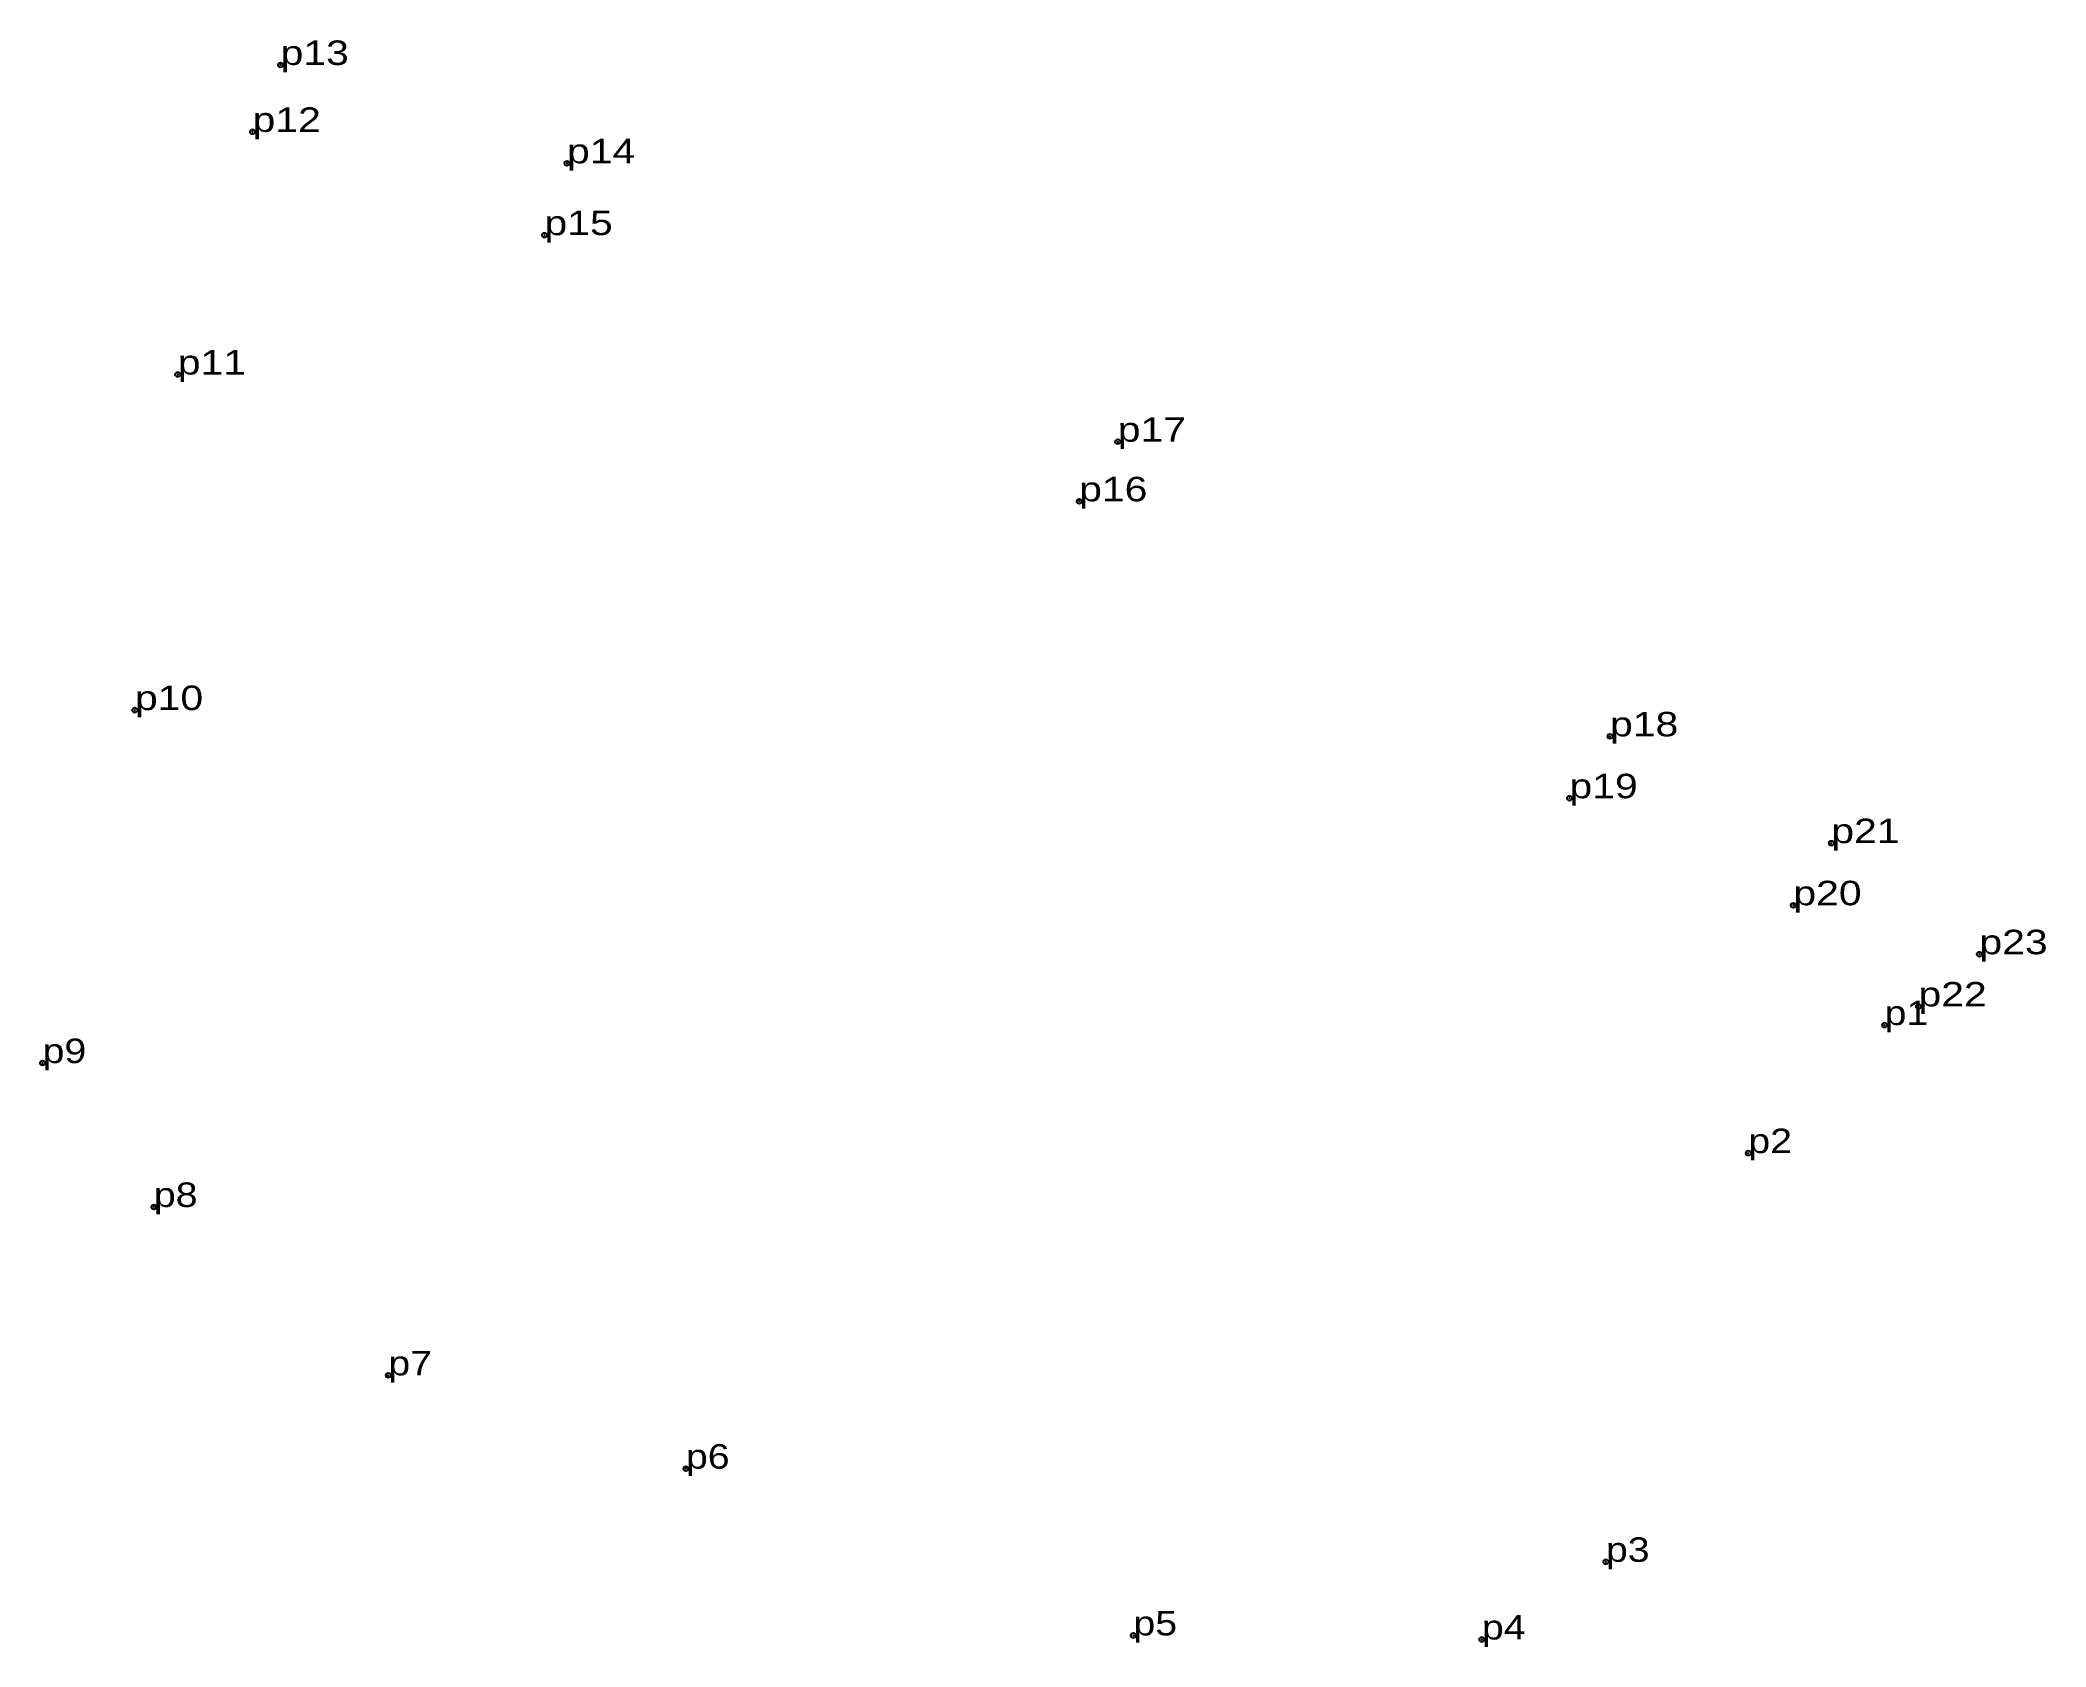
# Model space of a CAD drawing. Header units: metres. Extents: x 542983 to 552289, y 1834613 to 1839705.
# Drawn here: x 547636.6 to 547784.1, y 1839587.4 to 1839705.5 of the extents above; entities that cross this region are included whole.
import ezdxf

# ---------------------------------------------------------------- set-up
doc = ezdxf.new("R2010")
doc.units = ezdxf.units.M
doc.header["$LTSCALE"] = 0.72
doc.header["$PDMODE"] = 32
doc.header["$PDSIZE"] = 0.36
doc.layers.add('12', color=7, linetype='Continuous')
doc.layers.add('7', color=7, linetype='Continuous')

msp = doc.modelspace()

# ---------------------------------------------------------------- texts
at = {"layer": '12'}
for s, width, p in [('p13', 1.25, (547654.3, 1839703.67)), ('p12', 1.25, (547652.24, 1839698.75)), ('p14', 1.25, (547675.36, 1839696.44)), ('p15', 1.25, (547673.7, 1839691.16)), ('p11', 1.25, (547646.74, 1839680.91)), ('p17', 1.25, (547715.85, 1839675.97)), ('p16', 1.25, (547713.01, 1839671.59)), ('p10', 1.25, (547643.59, 1839656.24)), ('p18', 1.25, (547752.04, 1839654.31)), ('p19', 1.25, (547749.06, 1839649.76)), ('p21', 1.25, (547768.31, 1839646.46)), ('p20', 1.25, (547765.52, 1839641.89)), ('p23', 1.25, (547779.2, 1839638.29)), ('p22', 1.25, (547774.72, 1839634.45)), ('p1', 1.2, (547772.23, 1839633.08)), ('p9', 1.2, (547636.8, 1839630.29)), ('p2', 1.2, (547762.21, 1839623.67)), ('p8', 1.2, (547644.98, 1839619.71)), ('p7', 1.2, (547662.22, 1839607.33)), ('p6', 1.2, (547684.1, 1839600.47)), ('p3', 1.2, (547751.74, 1839593.62)), ('p5', 1.2, (547717, 1839588.21)), ('p4', 1.2, (547742.62, 1839587.91))]:
    msp.add_text(s, height=1.8, dxfattribs=dict(at, width=width)).set_placement(p)

# ---------------------------------------------------------------- linework, layer by layer
at = {"layer": '7'}
for p in [(547654.3, 1839703.67), (547652.24, 1839698.75), (547675.36, 1839696.44), (547673.7, 1839691.16), (547646.74, 1839680.91), (547715.85, 1839675.97), (547713.01, 1839671.59), (547643.59, 1839656.24), (547752.04, 1839654.31), (547749.06, 1839649.76), (547768.31, 1839646.46), (547765.52, 1839641.89), (547779.2, 1839638.29), (547774.72, 1839634.45), (547772.23, 1839633.08), (547636.8, 1839630.29), (547762.21, 1839623.67), (547644.98, 1839619.71), (547662.22, 1839607.33), (547684.1, 1839600.47), (547751.74, 1839593.62), (547717, 1839588.21), (547742.62, 1839587.91)]:
    msp.add_point(p, dxfattribs=at)

msp.set_redraw_order([(e.dxf.handle, doc.entitydb.next_handle()) for e in msp.query("TEXT MTEXT ATTDEF DIMENSION ARC_DIMENSION")])  # texts and dimensions are drawn at this point

doc.saveas('drawing.dxf')
